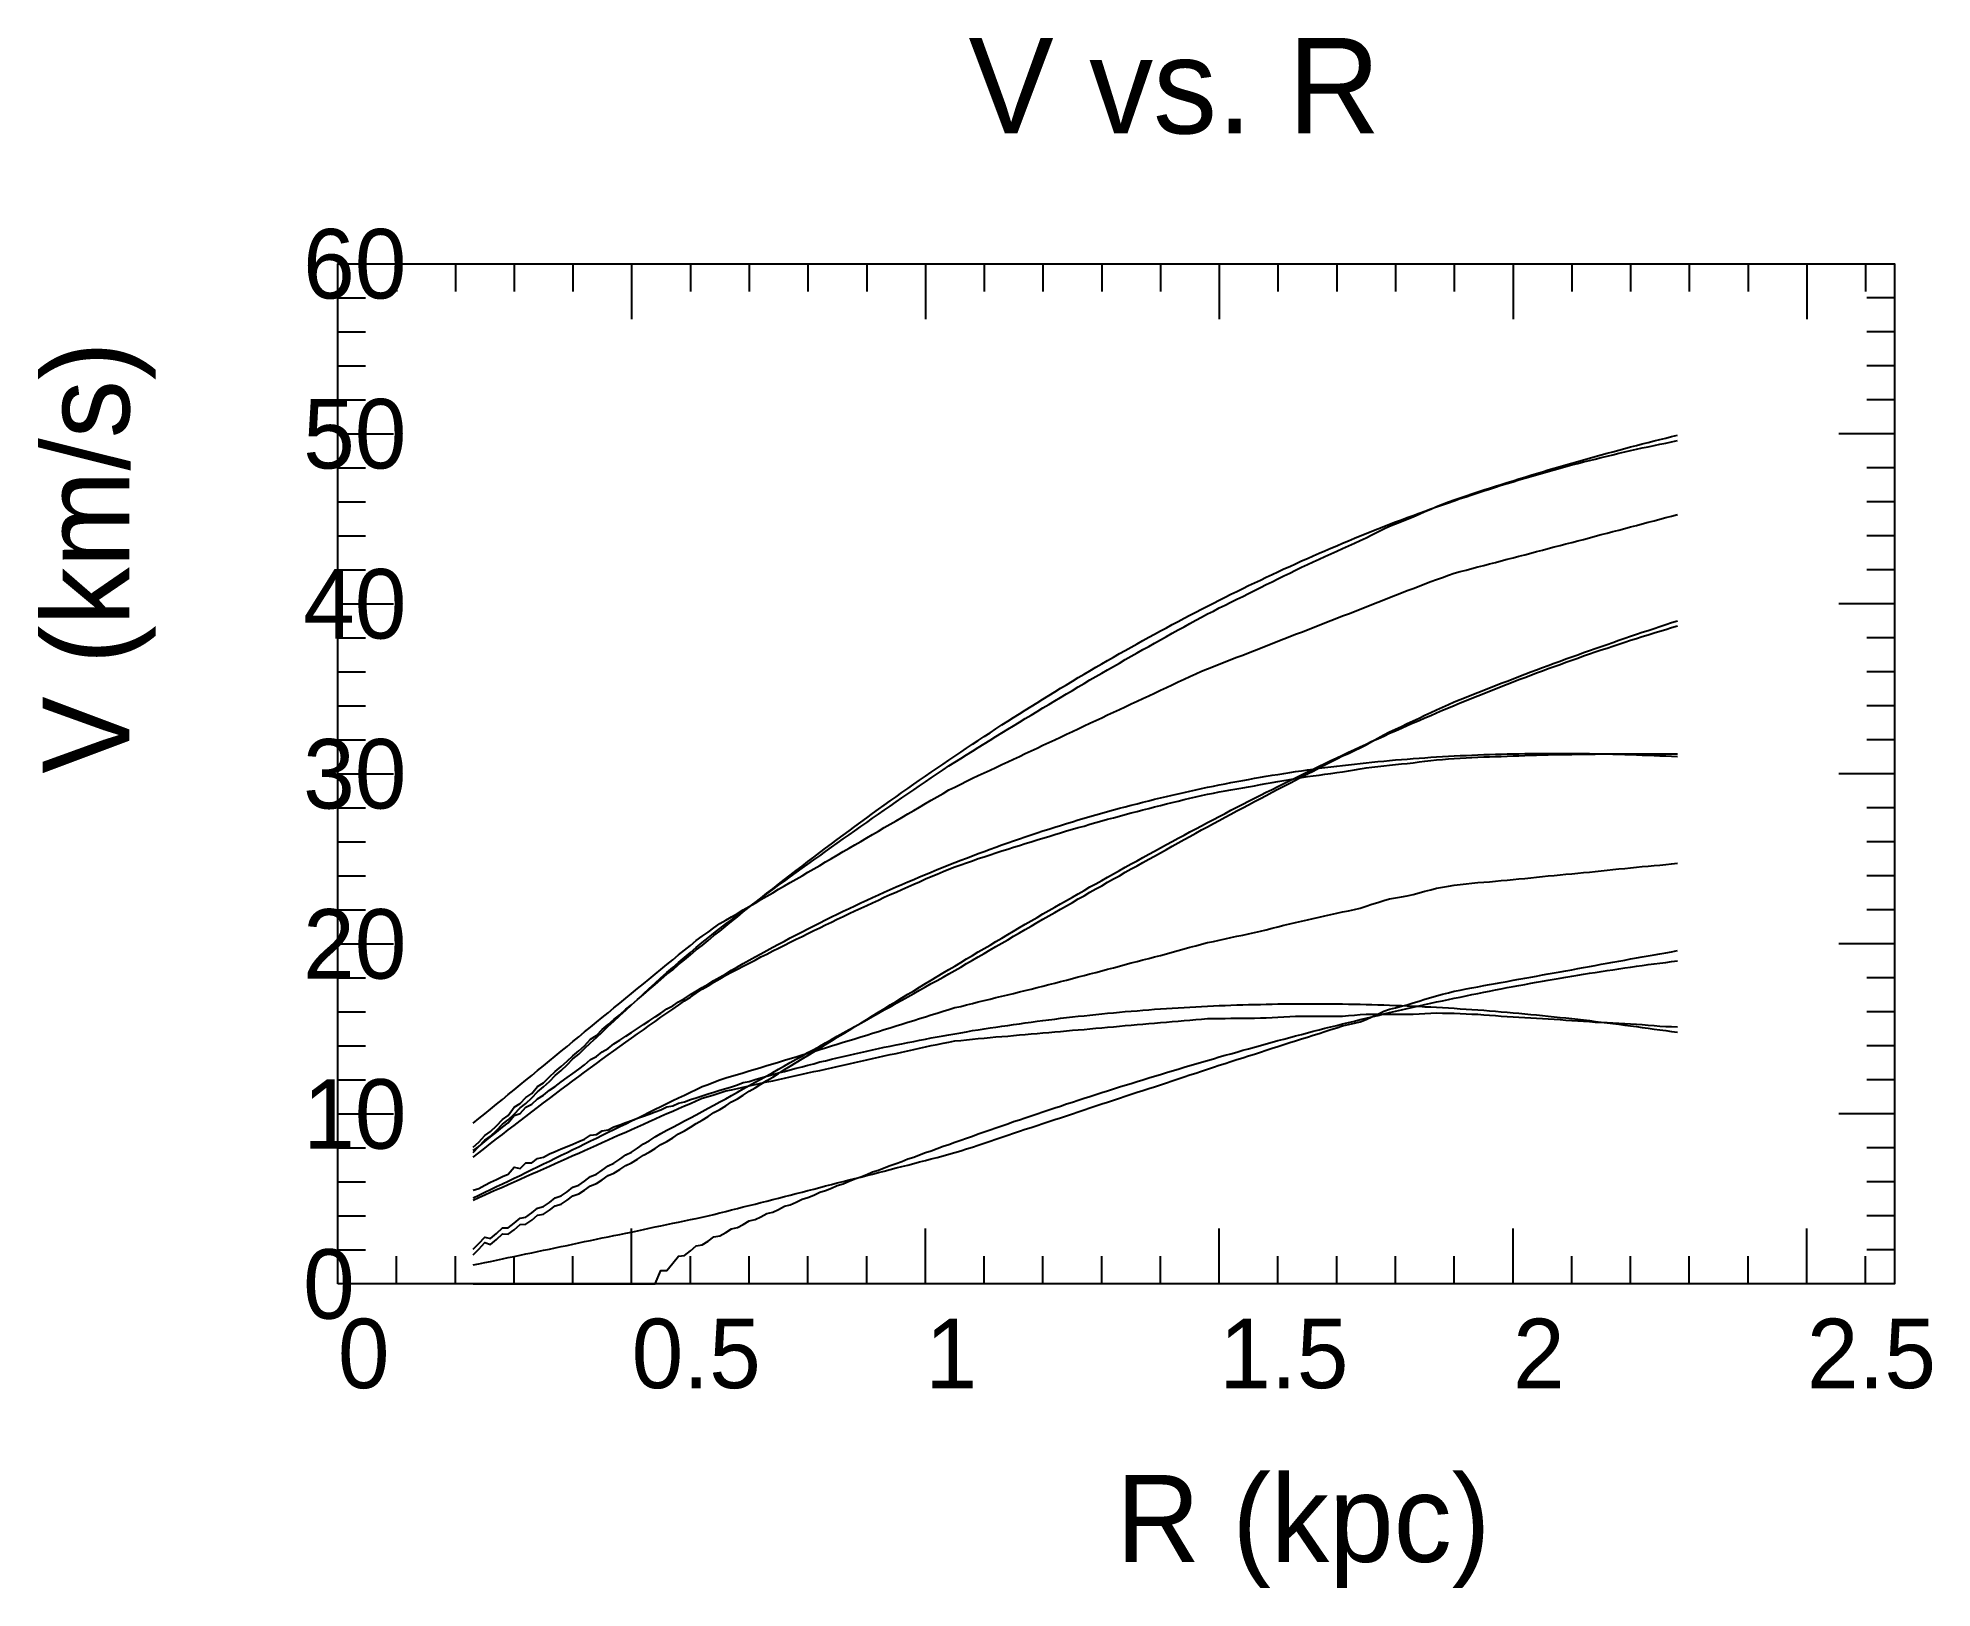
# Model space of a CAD drawing. Extents: x -35 to 184, y -35 to 143.
import ezdxf

# ---------------------------------------------------------------- set-up
doc = ezdxf.new("R2010")
doc.units = 0

msp = doc.modelspace()

# ---------------------------------------------------------------- texts
at = {"color": 0}
for s, height, p in [('V vs. R', 11, (72.6, 132.45)), ('60', 8, (-4, 113.45)), ('50', 8, (-4, 93.88)), ('40', 8, (-4, 74.3)), ('30', 8, (-4, 54.73)), ('20', 8, (-4, 35.15)), ('10', 8, (-4, 15.57)), ('0', 8, (-4, -4)), ('0', 8, (0, -12)), ('0.5', 8, (33.82, -12)), ('1', 8, (67.64, -12)), ('1.5', 8, (101.47, -12)), ('2', 8, (135.29, -12)), ('2.5', 8, (169.11, -12)), ('R (kpc)', 10, (89.6, -32))]:
    msp.add_text(s, height=height, dxfattribs=at).set_placement(p)
msp.add_text('V (km/s)', height=10, rotation=90, dxfattribs=at).set_placement((-24, 58.73))

# ---------------------------------------------------------------- linework, layer by layer
at = {"color": 0}
for p, q in [((6.76, 117.45), (6.76, 114.25)), ((13.53, 117.45), (13.53, 114.25)), ((20.29, 117.45), (20.29, 114.25)), ((27.06, 117.45), (27.06, 114.25)), ((33.82, 117.45), (33.82, 111.05)), ((40.59, 117.45), (40.59, 114.25)), ((47.35, 117.45), (47.35, 114.25)), ((54.12, 117.45), (54.12, 114.25)), ((60.88, 117.45), (60.88, 114.25)), ((67.64, 117.45), (67.64, 111.05)), ((74.41, 117.45), (74.41, 114.25)), ((81.17, 117.45), (81.17, 114.25)), ((87.94, 117.45), (87.94, 114.25)), ((94.7, 117.45), (94.7, 114.25)), ((101.47, 117.45), (101.47, 111.05)), ((108.23, 117.45), (108.23, 114.25)), ((115, 117.45), (115, 114.25)), ((121.76, 117.45), (121.76, 114.25)), ((128.52, 117.45), (128.52, 114.25)), ((135.29, 117.45), (135.29, 111.05)), ((142.05, 117.45), (142.05, 114.25)), ((148.82, 117.45), (148.82, 114.25)), ((155.58, 117.45), (155.58, 114.25)), ((162.35, 117.45), (162.35, 114.25)), ((169.11, 117.45), (169.11, 111.05)), ((175.88, 117.45), (175.88, 114.25)), ((0, 113.53), (3.2, 113.53)), ((179.2, 113.53), (176, 113.53)), ((0, 109.62), (3.2, 109.62)), ((179.2, 109.62), (176, 109.62)), ((0, 105.7), (3.2, 105.7)), ((179.2, 105.7), (176, 105.7)), ((0, 101.79), (3.2, 101.79)), ((179.2, 101.79), (176, 101.79)), ((0, 97.88), (6.4, 97.88)), ((179.2, 97.88), (172.8, 97.88)), ((0, 93.96), (3.2, 93.96)), ((179.2, 93.96), (176, 93.96)), ((0, 90.05), (3.2, 90.05)), ((179.2, 90.05), (176, 90.05)), ((0, 86.13), (3.2, 86.13)), ((179.2, 86.13), (176, 86.13)), ((0, 82.22), (3.2, 82.22)), ((179.2, 82.22), (176, 82.22)), ((0, 78.3), (6.4, 78.3)), ((179.2, 78.3), (172.8, 78.3)), ((0, 74.39), (3.2, 74.39)), ((179.2, 74.39), (176, 74.39)), ((0, 70.47), (3.2, 70.47)), ((179.2, 70.47), (176, 70.47)), ((0, 66.56), (3.2, 66.56)), ((179.2, 66.56), (176, 66.56)), ((0, 62.64), (3.2, 62.64)), ((179.2, 62.64), (176, 62.64)), ((0, 58.73), (6.4, 58.73)), ((179.2, 58.73), (172.8, 58.73)), ((0, 54.81), (3.2, 54.81)), ((179.2, 54.81), (176, 54.81)), ((0, 50.9), (3.2, 50.9)), ((179.2, 50.9), (176, 50.9)), ((0, 46.98), (3.2, 46.98)), ((179.2, 46.98), (176, 46.98)), ((0, 43.06), (3.2, 43.06)), ((179.2, 43.06), (176, 43.06)), ((0, 39.15), (6.4, 39.15)), ((179.2, 39.15), (172.8, 39.15)), ((0, 35.23), (3.2, 35.23)), ((179.2, 35.23), (176, 35.23)), ((0, 31.32), (3.2, 31.32)), ((179.2, 31.32), (176, 31.32)), ((0, 27.41), (3.2, 27.41)), ((179.2, 27.41), (176, 27.41)), ((0, 23.49), (3.2, 23.49)), ((179.2, 23.49), (176, 23.49)), ((0, 19.57), (6.4, 19.57)), ((179.2, 19.57), (172.8, 19.57)), ((0, 15.66), (3.2, 15.66)), ((179.2, 15.66), (176, 15.66)), ((0, 11.74), (3.2, 11.74)), ((179.2, 11.74), (176, 11.74)), ((0, 7.83), (3.2, 7.83)), ((179.2, 7.83), (176, 7.83)), ((33.82, 0), (33.82, 6.4)), ((67.64, 0), (67.64, 6.4)), ((101.47, 0), (101.47, 6.4)), ((135.29, 0), (135.29, 6.4)), ((169.11, 0), (169.11, 6.4)), ((0, 3.92), (3.2, 3.92)), ((6.76, 0), (6.76, 3.2)), ((13.53, 0), (13.53, 3.2)), ((20.29, 0), (20.29, 3.2)), ((27.06, 0), (27.06, 3.2)), ((40.59, 0), (40.59, 3.2)), ((47.35, 0), (47.35, 3.2)), ((54.12, 0), (54.12, 3.2)), ((60.88, 0), (60.88, 3.2)), ((74.41, 0), (74.41, 3.2)), ((81.17, 0), (81.17, 3.2)), ((87.94, 0), (87.94, 3.2)), ((94.7, 0), (94.7, 3.2)), ((108.23, 0), (108.23, 3.2)), ((115, 0), (115, 3.2)), ((121.76, 0), (121.76, 3.2)), ((128.52, 0), (128.52, 3.2)), ((142.05, 0), (142.05, 3.2)), ((148.82, 0), (148.82, 3.2)), ((155.58, 0), (155.58, 3.2)), ((162.35, 0), (162.35, 3.2)), ((175.88, 0), (175.88, 3.2)), ((179.2, 3.92), (176, 3.92))]:
    msp.add_line(p, q, dxfattribs=at)
msp.add_lwpolyline([(0, 0), (0, 117.45), (179.2, 117.45), (179.2, 0)], close=True, dxfattribs=at)
at = {"color": 4}
for points in [[(15.56, 15.12), (16.23, 15.81), (16.91, 16.54), (17.59, 17), (18.26, 17.68), (18.94, 18.39), (19.62, 18.89), (20.29, 19.55), (20.97, 20.26), (21.65, 20.77), (22.32, 21.44), (23, 22.13), (23.68, 22.68), (24.35, 23.32), (25.03, 24.01), (25.7, 24.57), (26.38, 25.22), (27.06, 25.9), (27.73, 26.46), (28.41, 27.11), (29.09, 27.77), (29.76, 28.36), (30.44, 28.99), (31.12, 29.67), (31.79, 30.24), (32.47, 30.89), (33.15, 31.53), (33.82, 32.12), (34.5, 32.76), (35.18, 33.41), (35.85, 34), (36.53, 34.64), (37.2, 35.25), (37.88, 35.84), (38.56, 36.43), (39.23, 37), (39.91, 37.6), (40.59, 38.16), (41.26, 38.75), (41.94, 39.32), (42.62, 39.85), (43.29, 40.38), (43.97, 40.92), (44.65, 41.45), (45.32, 41.93), (46, 42.44), (46.67, 42.92), (47.35, 43.43), (48.03, 43.92), (48.7, 44.42), (49.38, 44.91), (50.06, 45.41), (50.73, 45.89), (51.41, 46.38), (52.09, 46.88), (52.76, 47.36), (53.44, 47.85), (54.12, 48.34), (54.79, 48.82), (55.47, 49.3), (56.14, 49.8), (56.82, 50.27), (57.5, 50.76), (58.17, 51.23), (58.85, 51.71), (59.53, 52.18), (60.2, 52.66), (60.88, 53.13), (61.56, 53.61), (62.23, 54.09), (62.91, 54.55), (63.59, 55.02), (64.26, 55.49), (64.94, 55.96), (65.62, 56.41), (66.29, 56.89), (66.97, 57.34), (67.64, 57.81), (68.32, 58.27), (69, 58.72), (69.67, 59.17), (70.35, 59.63), (71.03, 60.08), (71.7, 60.49), (72.38, 60.92), (73.06, 61.34), (73.73, 61.76), (74.41, 62.18), (75.09, 62.61), (75.76, 63.02), (76.44, 63.45), (77.11, 63.85), (77.79, 64.26), (78.47, 64.68), (79.14, 65.08), (79.82, 65.49), (80.5, 65.91), (81.17, 66.31), (81.85, 66.71), (82.53, 67.13), (83.2, 67.53), (83.88, 67.93), (84.56, 68.33), (85.23, 68.73), (85.91, 69.12), (86.58, 69.53), (87.26, 69.92), (87.94, 70.31), (88.61, 70.71), (89.29, 71.09), (89.97, 71.48), (90.64, 71.88), (91.32, 72.26), (92, 72.64), (92.67, 73.03), (93.35, 73.4), (94.03, 73.78), (94.7, 74.16), (95.38, 74.54), (96.05, 74.91), (96.73, 75.29), (97.41, 75.66), (98.08, 76.03), (98.76, 76.41), (99.44, 76.77), (100.11, 77.13), (100.79, 77.47), (101.47, 77.82), (102.14, 78.15), (102.82, 78.5), (103.5, 78.83), (104.17, 79.16), (104.85, 79.49), (105.53, 79.83), (106.2, 80.16), (106.88, 80.51), (107.55, 80.84), (108.23, 81.17), (108.91, 81.52), (109.58, 81.84), (110.26, 82.17), (110.94, 82.5), (111.61, 82.81), (112.29, 83.12), (112.97, 83.44), (113.64, 83.75), (114.32, 84.06), (115, 84.37), (115.67, 84.68), (116.35, 84.98), (117.02, 85.28), (117.7, 85.59), (118.38, 85.91), (119.05, 86.25), (119.73, 86.58), (120.41, 86.92), (121.08, 87.22), (121.76, 87.49), (122.44, 87.77), (123.11, 88.05), (123.79, 88.33), (124.47, 88.63), (125.14, 88.93), (125.82, 89.21), (126.49, 89.5), (127.17, 89.76), (127.85, 90.02), (128.52, 90.27), (129.2, 90.51), (129.88, 90.74), (130.55, 90.96), (131.23, 91.19), (131.91, 91.41), (132.58, 91.62), (133.26, 91.84), (133.94, 92.04), (134.61, 92.25), (135.29, 92.47), (135.97, 92.68), (136.64, 92.88), (137.32, 93.09), (137.99, 93.3), (138.67, 93.5), (139.35, 93.71), (140.02, 93.91), (140.7, 94.1), (141.38, 94.3), (142.05, 94.49), (142.73, 94.68), (143.41, 94.88), (144.08, 95.06), (144.76, 95.25), (145.44, 95.44), (146.11, 95.63), (146.79, 95.81), (147.46, 96), (148.14, 96.18), (148.82, 96.36), (149.49, 96.54), (150.17, 96.71), (150.85, 96.88), (151.52, 97.06), (152.2, 97.22), (152.88, 97.38), (153.55, 97.56), (154.23, 97.73)], [(15.56, 4.01), (16.23, 4.64), (16.91, 5.38), (17.59, 5.25), (18.26, 5.8), (18.94, 6.46), (19.62, 6.47), (20.29, 6.98), (20.97, 7.58), (21.65, 7.69), (22.32, 8.18), (23, 8.74), (23.68, 8.91), (24.35, 9.39), (25.03, 9.92), (25.7, 10.15), (26.38, 10.61), (27.06, 11.13), (27.73, 11.39), (28.41, 11.85), (29.09, 12.36), (29.76, 12.65), (30.44, 13.1), (31.12, 13.6), (31.79, 13.91), (32.47, 14.36), (33.15, 14.85), (33.82, 15.18), (34.5, 15.63), (35.18, 16.12), (35.85, 16.47), (36.53, 16.92), (37.2, 17.32), (37.88, 17.69), (38.56, 18.04), (39.23, 18.4), (39.91, 18.77), (40.59, 19.13), (41.26, 19.48), (41.94, 19.86), (42.62, 20.22), (43.29, 20.58), (43.97, 20.96), (44.65, 21.33), (45.32, 21.71), (46, 22.09), (46.67, 22.47), (47.35, 22.84), (48.03, 23.22), (48.7, 23.59), (49.38, 23.96), (50.06, 24.35), (50.73, 24.73), (51.41, 25.1), (52.09, 25.49), (52.76, 25.87), (53.44, 26.24), (54.12, 26.63), (54.79, 27), (55.47, 27.38), (56.14, 27.77), (56.82, 28.14), (57.5, 28.52), (58.17, 28.91), (58.85, 29.28), (59.53, 29.65), (60.2, 30.04), (60.88, 30.41), (61.56, 30.79), (62.23, 31.18), (62.91, 31.55), (63.59, 31.92), (64.26, 32.31), (64.94, 32.68), (65.62, 33.05), (66.29, 33.44), (66.97, 33.81), (67.64, 34.19), (68.32, 34.58), (69, 34.95), (69.67, 35.32), (70.35, 35.71), (71.03, 36.09), (71.7, 36.48), (72.38, 36.88), (73.06, 37.26), (73.73, 37.65), (74.41, 38.06), (75.09, 38.45), (75.76, 38.84), (76.44, 39.24), (77.11, 39.63), (77.79, 40.02), (78.47, 40.43), (79.14, 40.81), (79.82, 41.2), (80.5, 41.6), (81.17, 41.98), (81.85, 42.37), (82.53, 42.77), (83.2, 43.15), (83.88, 43.54), (84.56, 43.93), (85.23, 44.32), (85.91, 44.7), (86.58, 45.1), (87.26, 45.47), (87.94, 45.85), (88.61, 46.25), (89.29, 46.62), (89.97, 47), (90.64, 47.39), (91.32, 47.77), (92, 48.14), (92.67, 48.53), (93.35, 48.9), (94.03, 49.26), (94.7, 49.65), (95.38, 50.02), (96.05, 50.39), (96.73, 50.78), (97.41, 51.15), (98.08, 51.51), (98.76, 51.89), (99.44, 52.26), (100.11, 52.62), (100.79, 53), (101.47, 53.36), (102.14, 53.72), (102.82, 54.09), (103.5, 54.45), (104.17, 54.8), (104.85, 55.17), (105.53, 55.53), (106.2, 55.88), (106.88, 56.25), (107.55, 56.6), (108.23, 56.95), (108.91, 57.32), (109.58, 57.66), (110.26, 58.01), (110.94, 58.37), (111.61, 58.71), (112.29, 59.05), (112.97, 59.41), (113.64, 59.75), (114.32, 60.09), (115, 60.44), (115.67, 60.78), (116.35, 61.08), (117.02, 61.4), (117.7, 61.71), (118.38, 62.06), (119.05, 62.46), (119.73, 62.84), (120.41, 63.22), (121.08, 63.57), (121.76, 63.88), (122.44, 64.19), (123.11, 64.51), (123.79, 64.82), (124.47, 65.14), (125.14, 65.47), (125.82, 65.79), (126.49, 66.1), (127.17, 66.41), (127.85, 66.71), (128.52, 67.01), (129.2, 67.29), (129.88, 67.56), (130.55, 67.82), (131.23, 68.1), (131.91, 68.36), (132.58, 68.62), (133.26, 68.9), (133.94, 69.15), (134.61, 69.41), (135.29, 69.68), (135.97, 69.93), (136.64, 70.19), (137.32, 70.45), (137.99, 70.7), (138.67, 70.95), (139.35, 71.21), (140.02, 71.45), (140.7, 71.7), (141.38, 71.95), (142.05, 72.19), (142.73, 72.43), (143.41, 72.68), (144.08, 72.92), (144.76, 73.15), (145.44, 73.4), (146.11, 73.63), (146.79, 73.86), (147.46, 74.1), (148.14, 74.33), (148.82, 74.56), (149.49, 74.8), (150.17, 75.02), (150.85, 75.24), (151.52, 75.47), (152.2, 75.69), (152.88, 75.91), (153.55, 76.13), (154.23, 76.34)], [(15.56, 14.58), (16.23, 15.11), (16.91, 15.64), (17.59, 16.17), (18.26, 16.7), (18.94, 17.22), (19.62, 17.75), (20.29, 18.26), (20.97, 18.79), (21.65, 19.29), (22.32, 19.82), (23, 20.33), (23.68, 20.85), (24.35, 21.35), (25.03, 21.86), (25.7, 22.37), (26.38, 22.88), (27.06, 23.38), (27.73, 23.88), (28.41, 24.38), (29.09, 24.87), (29.76, 25.38), (30.44, 25.87), (31.12, 26.37), (31.79, 26.85), (32.47, 27.35), (33.15, 27.82), (33.82, 28.3), (34.5, 28.79), (35.18, 29.27), (35.85, 29.75), (36.53, 30.23), (37.2, 30.7), (37.88, 31.17), (38.56, 31.65), (39.23, 32.1), (39.91, 32.58), (40.59, 33.03), (41.26, 33.49), (41.94, 33.94), (42.62, 34.33), (43.29, 34.74), (43.97, 35.14), (44.65, 35.54), (45.32, 35.88), (46, 36.23), (46.67, 36.57), (47.35, 36.94), (48.03, 37.28), (48.7, 37.64), (49.38, 37.98), (50.06, 38.33), (50.73, 38.66), (51.41, 39.01), (52.09, 39.34), (52.76, 39.68), (53.44, 40.01), (54.12, 40.34), (54.79, 40.68), (55.47, 41), (56.14, 41.33), (56.82, 41.65), (57.5, 41.99), (58.17, 42.3), (58.85, 42.63), (59.53, 42.94), (60.2, 43.25), (60.88, 43.57), (61.56, 43.88), (62.23, 44.2), (62.91, 44.51), (63.59, 44.82), (64.26, 45.11), (64.94, 45.42), (65.62, 45.71), (66.29, 46.02), (66.97, 46.31), (67.64, 46.62), (68.32, 46.9), (69, 47.19), (69.67, 47.47), (70.35, 47.75), (71.03, 48.03), (71.7, 48.25), (72.38, 48.49), (73.06, 48.72), (73.73, 48.96), (74.41, 49.18), (75.09, 49.41), (75.76, 49.63), (76.44, 49.85), (77.11, 50.06), (77.79, 50.28), (78.47, 50.49), (79.14, 50.7), (79.82, 50.91), (80.5, 51.12), (81.17, 51.33), (81.85, 51.53), (82.53, 51.74), (83.2, 51.94), (83.88, 52.15), (84.56, 52.34), (85.23, 52.54), (85.91, 52.72), (86.58, 52.92), (87.26, 53.11), (87.94, 53.3), (88.61, 53.49), (89.29, 53.67), (89.97, 53.86), (90.64, 54.04), (91.32, 54.22), (92, 54.4), (92.67, 54.58), (93.35, 54.75), (94.03, 54.92), (94.7, 55.09), (95.38, 55.26), (96.05, 55.43), (96.73, 55.59), (97.41, 55.76), (98.08, 55.92), (98.76, 56.08), (99.44, 56.23), (100.11, 56.39), (100.79, 56.51), (101.47, 56.64), (102.14, 56.76), (102.82, 56.89), (103.5, 57), (104.17, 57.12), (104.85, 57.23), (105.53, 57.35), (106.2, 57.48), (106.88, 57.6), (107.55, 57.72), (108.23, 57.84), (108.91, 57.96), (109.58, 58.08), (110.26, 58.2), (110.94, 58.3), (111.61, 58.4), (112.29, 58.49), (112.97, 58.59), (113.64, 58.68), (114.32, 58.78), (115, 58.87), (115.67, 58.96), (116.35, 59.08), (117.02, 59.19), (117.7, 59.3), (118.38, 59.41), (119.05, 59.49), (119.73, 59.56), (120.41, 59.64), (121.08, 59.71), (121.76, 59.79), (122.44, 59.86), (123.11, 59.93), (123.79, 60), (124.47, 60.09), (125.14, 60.18), (125.82, 60.26), (126.49, 60.34), (127.17, 60.38), (127.85, 60.44), (128.52, 60.49), (129.2, 60.54), (129.88, 60.57), (130.55, 60.61), (131.23, 60.65), (131.91, 60.68), (132.58, 60.7), (133.26, 60.72), (133.94, 60.74), (134.61, 60.77), (135.29, 60.79), (135.97, 60.81), (136.64, 60.84), (137.32, 60.86), (137.99, 60.88), (138.67, 60.9), (139.35, 60.93), (140.02, 60.94), (140.7, 60.95), (141.38, 60.96), (142.05, 60.97), (142.73, 60.98), (143.41, 60.98), (144.08, 60.99), (144.76, 61), (145.44, 61.01), (146.11, 61.02), (146.79, 61.03), (147.46, 61.03), (148.14, 61.04), (148.82, 61.04), (149.49, 61.04), (150.17, 61.04), (150.85, 61.03), (151.52, 61.02), (152.2, 61.01), (152.88, 61.01), (153.55, 61.02), (154.23, 61.02)]]:
    msp.add_lwpolyline(points, dxfattribs=at)
at = {"color": 3}
for points in [[(15.56, 15.73), (16.23, 16.32), (16.91, 17.09), (17.59, 17.54), (18.26, 18.2), (18.94, 18.94), (19.62, 19.4), (20.29, 20.36), (20.97, 20.76), (21.65, 21.47), (22.32, 21.94), (23, 22.73), (23.68, 23.17), (24.35, 23.85), (25.03, 24.47), (25.7, 25.02), (26.38, 25.63), (27.06, 26.28), (27.73, 26.82), (28.41, 27.43), (29.09, 28.18), (29.76, 28.61), (30.44, 29.29), (31.12, 29.85), (31.79, 30.43), (32.47, 31), (33.15, 31.62), (33.82, 32.15), (34.5, 32.74), (35.18, 33.34), (35.85, 33.88), (36.53, 34.47), (37.2, 35.06), (37.88, 35.65), (38.56, 36.17), (39.23, 36.79), (39.91, 37.3), (40.59, 37.88), (41.26, 38.45), (41.94, 38.98), (42.62, 39.53), (43.29, 40.1), (43.97, 40.63), (44.65, 41.18), (45.32, 41.74), (46, 42.27), (46.67, 42.84), (47.35, 43.37), (48.03, 43.9), (48.7, 44.43), (49.38, 44.98), (50.06, 45.49), (50.73, 46.02), (51.41, 46.55), (52.09, 47.06), (52.76, 47.58), (53.44, 48.11), (54.12, 48.62), (54.79, 49.13), (55.47, 49.67), (56.14, 50.16), (56.82, 50.67), (57.5, 51.18), (58.17, 51.67), (58.85, 52.18), (59.53, 52.68), (60.2, 53.16), (60.88, 53.66), (61.56, 54.15), (62.23, 54.64), (62.91, 55.12), (63.59, 55.61), (64.26, 56.09), (64.94, 56.57), (65.62, 57.05), (66.29, 57.52), (66.97, 57.99), (67.64, 58.47), (68.32, 58.93), (69, 59.39), (69.67, 59.85), (70.35, 60.31), (71.03, 60.77), (71.7, 61.23), (72.38, 61.68), (73.06, 62.13), (73.73, 62.58), (74.41, 63.02), (75.09, 63.46), (75.76, 63.9), (76.44, 64.35), (77.11, 64.77), (77.79, 65.21), (78.47, 65.64), (79.14, 66.06), (79.82, 66.49), (80.5, 66.91), (81.17, 67.33), (81.85, 67.75), (82.53, 68.17), (83.2, 68.57), (83.88, 68.99), (84.56, 69.39), (85.23, 69.8), (85.91, 70.2), (86.58, 70.6), (87.26, 70.99), (87.94, 71.39), (88.61, 71.78), (89.29, 72.17), (89.97, 72.56), (90.64, 72.94), (91.32, 73.32), (92, 73.7), (92.67, 74.08), (93.35, 74.45), (94.03, 74.82), (94.7, 75.19), (95.38, 75.55), (96.05, 75.91), (96.73, 76.28), (97.41, 76.63), (98.08, 76.99), (98.76, 77.34), (99.44, 77.69), (100.11, 78.04), (100.79, 78.38), (101.47, 78.72), (102.14, 79.06), (102.82, 79.4), (103.5, 79.73), (104.17, 80.06), (104.85, 80.39), (105.53, 80.72), (106.2, 81.04), (106.88, 81.36), (107.55, 81.68), (108.23, 81.99), (108.91, 82.31), (109.58, 82.61), (110.26, 82.92), (110.94, 83.23), (111.61, 83.53), (112.29, 83.82), (112.97, 84.12), (113.64, 84.41), (114.32, 84.7), (115, 84.99), (115.67, 85.27), (116.35, 85.56), (117.02, 85.84), (117.7, 86.11), (118.38, 86.38), (119.05, 86.66), (119.73, 86.93), (120.41, 87.19), (121.08, 87.46), (121.76, 87.72), (122.44, 87.97), (123.11, 88.23), (123.79, 88.48), (124.47, 88.73), (125.14, 88.98), (125.82, 89.22), (126.49, 89.46), (127.17, 89.71), (127.85, 89.94), (128.52, 90.17), (129.2, 90.41), (129.88, 90.63), (130.55, 90.85), (131.23, 91.08), (131.91, 91.3), (132.58, 91.51), (133.26, 91.73), (133.94, 91.94), (134.61, 92.15), (135.29, 92.36), (135.97, 92.56), (136.64, 92.76), (137.32, 92.96), (137.99, 93.16), (138.67, 93.35), (139.35, 93.54), (140.02, 93.73), (140.7, 93.91), (141.38, 94.1), (142.05, 94.28), (142.73, 94.45), (143.41, 94.63), (144.08, 94.8), (144.76, 94.97), (145.44, 95.14), (146.11, 95.3), (146.79, 95.46), (147.46, 95.63), (148.14, 95.78), (148.82, 95.94), (149.49, 96.09), (150.17, 96.24), (150.85, 96.38), (151.52, 96.53), (152.2, 96.67), (152.88, 96.81), (153.55, 96.95), (154.23, 97.09)], [(15.56, 3.35), (16.23, 4.01), (16.91, 4.79), (17.59, 4.56), (18.26, 5.11), (18.94, 5.78), (19.62, 5.72), (20.29, 6.22), (20.97, 6.83), (21.65, 6.87), (22.32, 7.35), (23, 7.91), (23.68, 8.03), (24.35, 8.49), (25.03, 9.01), (25.7, 9.19), (26.38, 9.64), (27.06, 10.15), (27.73, 10.37), (28.41, 10.81), (29.09, 11.3), (29.76, 11.55), (30.44, 11.99), (31.12, 12.47), (31.79, 12.75), (32.47, 13.18), (33.15, 13.65), (33.82, 13.95), (34.5, 14.38), (35.18, 14.84), (35.85, 15.17), (36.53, 15.59), (37.2, 16.05), (37.88, 16.39), (38.56, 16.81), (39.23, 17.27), (39.91, 17.62), (40.59, 18.04), (41.26, 18.49), (41.94, 18.85), (42.62, 19.27), (43.29, 19.72), (43.97, 20.09), (44.65, 20.51), (45.32, 20.95), (46, 21.33), (46.67, 21.75), (47.35, 22.19), (48.03, 22.57), (48.7, 22.99), (49.38, 23.43), (50.06, 23.82), (50.73, 24.24), (51.41, 24.67), (52.09, 25.06), (52.76, 25.48), (53.44, 25.92), (54.12, 26.31), (54.79, 26.73), (55.47, 27.16), (56.14, 27.56), (56.82, 27.97), (57.5, 28.4), (58.17, 28.8), (58.85, 29.22), (59.53, 29.64), (60.2, 30.04), (60.88, 30.46), (61.56, 30.88), (62.23, 31.28), (62.91, 31.69), (63.59, 32.12), (64.26, 32.52), (64.94, 32.93), (65.62, 33.35), (66.29, 33.75), (66.97, 34.16), (67.64, 34.58), (68.32, 34.98), (69, 35.38), (69.67, 35.8), (70.35, 36.2), (71.03, 36.6), (71.7, 37.01), (72.38, 37.41), (73.06, 37.81), (73.73, 38.22), (74.41, 38.62), (75.09, 39.02), (75.76, 39.42), (76.44, 39.82), (77.11, 40.22), (77.79, 40.62), (78.47, 41.02), (79.14, 41.41), (79.82, 41.81), (80.5, 42.2), (81.17, 42.59), (81.85, 42.98), (82.53, 43.38), (83.2, 43.76), (83.88, 44.15), (84.56, 44.54), (85.23, 44.92), (85.91, 45.31), (86.58, 45.7), (87.26, 46.08), (87.94, 46.46), (88.61, 46.84), (89.29, 47.22), (89.97, 47.6), (90.64, 47.98), (91.32, 48.35), (92, 48.72), (92.67, 49.1), (93.35, 49.47), (94.03, 49.84), (94.7, 50.21), (95.38, 50.58), (96.05, 50.94), (96.73, 51.31), (97.41, 51.67), (98.08, 52.03), (98.76, 52.4), (99.44, 52.75), (100.11, 53.11), (100.79, 53.47), (101.47, 53.82), (102.14, 54.17), (102.82, 54.53), (103.5, 54.87), (104.17, 55.22), (104.85, 55.57), (105.53, 55.91), (106.2, 56.26), (106.88, 56.61), (107.55, 56.94), (108.23, 57.28), (108.91, 57.62), (109.58, 57.95), (110.26, 58.28), (110.94, 58.62), (111.61, 58.95), (112.29, 59.27), (112.97, 59.61), (113.64, 59.93), (114.32, 60.25), (115, 60.58), (115.67, 60.89), (116.35, 61.21), (117.02, 61.53), (117.7, 61.84), (118.38, 62.15), (119.05, 62.47), (119.73, 62.77), (120.41, 63.07), (121.08, 63.39), (121.76, 63.68), (122.44, 63.98), (123.11, 64.29), (123.79, 64.58), (124.47, 64.87), (125.14, 65.17), (125.82, 65.46), (126.49, 65.75), (127.17, 66.04), (127.85, 66.32), (128.52, 66.6), (129.2, 66.89), (129.88, 67.16), (130.55, 67.44), (131.23, 67.72), (131.91, 67.99), (132.58, 68.25), (133.26, 68.53), (133.94, 68.79), (134.61, 69.05), (135.29, 69.32), (135.97, 69.58), (136.64, 69.83), (137.32, 70.1), (137.99, 70.35), (138.67, 70.59), (139.35, 70.85), (140.02, 71.09), (140.7, 71.33), (141.38, 71.58), (142.05, 71.82), (142.73, 72.06), (143.41, 72.3), (144.08, 72.53), (144.76, 72.76), (145.44, 72.99), (146.11, 73.21), (146.79, 73.44), (147.46, 73.67), (148.14, 73.88), (148.82, 74.1), (149.49, 74.32), (150.17, 74.53), (150.85, 74.74), (151.52, 74.95), (152.2, 75.15), (152.88, 75.35), (153.55, 75.56), (154.23, 75.76)], [(15.56, 15.37), (16.23, 15.82), (16.91, 16.41), (17.59, 16.94), (18.26, 17.47), (18.94, 18.04), (19.62, 18.54), (20.29, 19.38), (20.97, 19.61), (21.65, 20.34), (22.32, 20.68), (23, 21.31), (23.68, 21.73), (24.35, 22.29), (25.03, 22.75), (25.7, 23.26), (26.38, 23.75), (27.06, 24.24), (27.73, 24.74), (28.41, 25.21), (29.09, 25.82), (29.76, 26.17), (30.44, 26.72), (31.12, 27.12), (31.79, 27.63), (32.47, 28.06), (33.15, 28.52), (33.82, 28.96), (34.5, 29.42), (35.18, 29.86), (35.85, 30.3), (36.53, 30.74), (37.2, 31.17), (37.88, 31.66), (38.56, 32.03), (39.23, 32.49), (39.91, 32.88), (40.59, 33.31), (41.26, 33.71), (41.94, 34.12), (42.62, 34.52), (43.29, 34.92), (43.97, 35.32), (44.65, 35.71), (45.32, 36.11), (46, 36.49), (46.67, 36.91), (47.35, 37.26), (48.03, 37.66), (48.7, 38.02), (49.38, 38.39), (50.06, 38.76), (50.73, 39.12), (51.41, 39.47), (52.09, 39.83), (52.76, 40.19), (53.44, 40.54), (54.12, 40.88), (54.79, 41.23), (55.47, 41.58), (56.14, 41.91), (56.82, 42.25), (57.5, 42.58), (58.17, 42.9), (58.85, 43.23), (59.53, 43.54), (60.2, 43.86), (60.88, 44.17), (61.56, 44.48), (62.23, 44.79), (62.91, 45.1), (63.59, 45.4), (64.26, 45.7), (64.94, 46), (65.62, 46.29), (66.29, 46.58), (66.97, 46.86), (67.64, 47.15), (68.32, 47.42), (69, 47.7), (69.67, 47.97), (70.35, 48.24), (71.03, 48.51), (71.7, 48.77), (72.38, 49.03), (73.06, 49.29), (73.73, 49.55), (74.41, 49.8), (75.09, 50.05), (75.76, 50.29), (76.44, 50.54), (77.11, 50.77), (77.79, 51.01), (78.47, 51.24), (79.14, 51.47), (79.82, 51.7), (80.5, 51.92), (81.17, 52.15), (81.85, 52.37), (82.53, 52.58), (83.2, 52.79), (83.88, 53.01), (84.56, 53.21), (85.23, 53.42), (85.91, 53.61), (86.58, 53.81), (87.26, 54.01), (87.94, 54.2), (88.61, 54.39), (89.29, 54.58), (89.97, 54.76), (90.64, 54.94), (91.32, 55.12), (92, 55.29), (92.67, 55.47), (93.35, 55.63), (94.03, 55.81), (94.7, 55.96), (95.38, 56.13), (96.05, 56.28), (96.73, 56.44), (97.41, 56.59), (98.08, 56.74), (98.76, 56.89), (99.44, 57.03), (100.11, 57.18), (100.79, 57.31), (101.47, 57.45), (102.14, 57.58), (102.82, 57.72), (103.5, 57.84), (104.17, 57.97), (104.85, 58.09), (105.53, 58.21), (106.2, 58.33), (106.88, 58.44), (107.55, 58.56), (108.23, 58.66), (108.91, 58.77), (109.58, 58.87), (110.26, 58.98), (110.94, 59.07), (111.61, 59.18), (112.29, 59.27), (112.97, 59.36), (113.64, 59.45), (114.32, 59.53), (115, 59.62), (115.67, 59.7), (116.35, 59.78), (117.02, 59.85), (117.7, 59.93), (118.38, 60), (119.05, 60.07), (119.73, 60.13), (120.41, 60.2), (121.08, 60.26), (121.76, 60.32), (122.44, 60.38), (123.11, 60.43), (123.79, 60.48), (124.47, 60.53), (125.14, 60.58), (125.82, 60.63), (126.49, 60.67), (127.17, 60.71), (127.85, 60.75), (128.52, 60.79), (129.2, 60.82), (129.88, 60.85), (130.55, 60.88), (131.23, 60.91), (131.91, 60.94), (132.58, 60.96), (133.26, 60.98), (133.94, 61), (134.61, 61.02), (135.29, 61.03), (135.97, 61.04), (136.64, 61.06), (137.32, 61.06), (137.99, 61.07), (138.67, 61.08), (139.35, 61.08), (140.02, 61.08), (140.7, 61.08), (141.38, 61.08), (142.05, 61.07), (142.73, 61.07), (143.41, 61.06), (144.08, 61.05), (144.76, 61.04), (145.44, 61.03), (146.11, 61.01), (146.79, 61), (147.46, 60.98), (148.14, 60.96), (148.82, 60.94), (149.49, 60.91), (150.17, 60.89), (150.85, 60.86), (151.52, 60.84), (152.2, 60.81), (152.88, 60.78), (153.55, 60.75), (154.23, 60.72)]]:
    msp.add_lwpolyline(points, dxfattribs=at)
at = {"color": 6}
for points in [[(15.56, 18.5), (16.23, 19.04), (16.91, 19.59), (17.59, 20.13), (18.26, 20.69), (18.94, 21.25), (19.62, 21.8), (20.29, 22.36), (20.97, 22.91), (21.65, 23.46), (22.32, 24.01), (23, 24.57), (23.68, 25.12), (24.35, 25.68), (25.03, 26.23), (25.7, 26.79), (26.38, 27.35), (27.06, 27.9), (27.73, 28.46), (28.41, 29.01), (29.09, 29.56), (29.76, 30.12), (30.44, 30.67), (31.12, 31.22), (31.79, 31.78), (32.47, 32.33), (33.15, 32.89), (33.82, 33.44), (34.5, 34), (35.18, 34.55), (35.85, 35.1), (36.53, 35.66), (37.2, 36.21), (37.88, 36.77), (38.56, 37.32), (39.23, 37.88), (39.91, 38.43), (40.59, 38.98), (41.26, 39.53), (41.94, 40.02), (42.62, 40.51), (43.29, 41), (43.97, 41.49), (44.65, 41.87), (45.32, 42.26), (46, 42.66), (46.67, 43.05), (47.35, 43.45), (48.03, 43.85), (48.7, 44.25), (49.38, 44.65), (50.06, 45.04), (50.73, 45.43), (51.41, 45.82), (52.09, 46.21), (52.76, 46.61), (53.44, 47), (54.12, 47.4), (54.79, 47.8), (55.47, 48.19), (56.14, 48.59), (56.82, 48.99), (57.5, 49.38), (58.17, 49.77), (58.85, 50.16), (59.53, 50.55), (60.2, 50.95), (60.88, 51.34), (61.56, 51.74), (62.23, 52.14), (62.91, 52.53), (63.59, 52.92), (64.26, 53.32), (64.94, 53.71), (65.62, 54.11), (66.29, 54.5), (66.97, 54.9), (67.64, 55.3), (68.32, 55.69), (69, 56.08), (69.67, 56.48), (70.35, 56.87), (71.03, 57.21), (71.7, 57.55), (72.38, 57.89), (73.06, 58.23), (73.73, 58.53), (74.41, 58.85), (75.09, 59.16), (75.76, 59.47), (76.44, 59.79), (77.11, 60.1), (77.79, 60.42), (78.47, 60.74), (79.14, 61.05), (79.82, 61.37), (80.5, 61.69), (81.17, 62.01), (81.85, 62.33), (82.53, 62.65), (83.2, 62.96), (83.88, 63.28), (84.56, 63.6), (85.23, 63.92), (85.91, 64.24), (86.58, 64.55), (87.26, 64.87), (87.94, 65.18), (88.61, 65.5), (89.29, 65.82), (89.97, 66.14), (90.64, 66.45), (91.32, 66.77), (92, 67.09), (92.67, 67.4), (93.35, 67.72), (94.03, 68.03), (94.7, 68.35), (95.38, 68.67), (96.05, 68.98), (96.73, 69.3), (97.41, 69.61), (98.08, 69.92), (98.76, 70.23), (99.44, 70.54), (100.11, 70.81), (100.79, 71.08), (101.47, 71.36), (102.14, 71.63), (102.82, 71.88), (103.5, 72.14), (104.17, 72.39), (104.85, 72.64), (105.53, 72.92), (106.2, 73.19), (106.88, 73.45), (107.55, 73.72), (108.23, 73.99), (108.91, 74.26), (109.58, 74.53), (110.26, 74.79), (110.94, 75.05), (111.61, 75.31), (112.29, 75.57), (112.97, 75.84), (113.64, 76.11), (114.32, 76.38), (115, 76.65), (115.67, 76.91), (116.35, 77.16), (117.02, 77.42), (117.7, 77.68), (118.38, 77.95), (119.05, 78.22), (119.73, 78.49), (120.41, 78.76), (121.08, 79.02), (121.76, 79.29), (122.44, 79.56), (123.11, 79.82), (123.79, 80.08), (124.47, 80.33), (125.14, 80.59), (125.82, 80.85), (126.49, 81.09), (127.17, 81.34), (127.85, 81.58), (128.52, 81.83), (129.2, 82), (129.88, 82.18), (130.55, 82.36), (131.23, 82.55), (131.91, 82.72), (132.58, 82.9), (133.26, 83.07), (133.94, 83.25), (134.61, 83.43), (135.29, 83.6), (135.97, 83.78), (136.64, 83.95), (137.32, 84.13), (137.99, 84.31), (138.67, 84.49), (139.35, 84.67), (140.02, 84.84), (140.7, 85.02), (141.38, 85.2), (142.05, 85.37), (142.73, 85.55), (143.41, 85.72), (144.08, 85.9), (144.76, 86.08), (145.44, 86.26), (146.11, 86.43), (146.79, 86.61), (147.46, 86.79), (148.14, 86.97), (148.82, 87.15), (149.49, 87.33), (150.17, 87.51), (150.85, 87.68), (151.52, 87.86), (152.2, 88.04), (152.88, 88.22), (153.55, 88.39), (154.23, 88.57)], [(15.56, 2.2), (16.23, 2.33), (16.91, 2.47), (17.59, 2.6), (18.26, 2.74), (18.94, 2.88), (19.62, 3.03), (20.29, 3.17), (20.97, 3.31), (21.65, 3.45), (22.32, 3.59), (23, 3.73), (23.68, 3.87), (24.35, 4.01), (25.03, 4.15), (25.7, 4.3), (26.38, 4.44), (27.06, 4.58), (27.73, 4.72), (28.41, 4.87), (29.09, 5.01), (29.76, 5.15), (30.44, 5.29), (31.12, 5.43), (31.79, 5.57), (32.47, 5.71), (33.15, 5.84), (33.82, 5.98), (34.5, 6.13), (35.18, 6.27), (35.85, 6.42), (36.53, 6.56), (37.2, 6.7), (37.88, 6.84), (38.56, 6.98), (39.23, 7.12), (39.91, 7.26), (40.59, 7.41), (41.26, 7.55), (41.94, 7.7), (42.62, 7.86), (43.29, 8.01), (43.97, 8.17), (44.65, 8.34), (45.32, 8.52), (46, 8.69), (46.67, 8.87), (47.35, 9.04), (48.03, 9.2), (48.7, 9.37), (49.38, 9.54), (50.06, 9.71), (50.73, 9.89), (51.41, 10.07), (52.09, 10.24), (52.76, 10.41), (53.44, 10.58), (54.12, 10.75), (54.79, 10.92), (55.47, 11.1), (56.14, 11.28), (56.82, 11.46), (57.5, 11.64), (58.17, 11.8), (58.85, 11.97), (59.53, 12.14), (60.2, 12.31), (60.88, 12.48), (61.56, 12.65), (62.23, 12.83), (62.91, 13), (63.59, 13.17), (64.26, 13.35), (64.94, 13.52), (65.62, 13.69), (66.29, 13.87), (66.97, 14.04), (67.64, 14.21), (68.32, 14.39), (69, 14.57), (69.67, 14.75), (70.35, 14.93), (71.03, 15.13), (71.7, 15.34), (72.38, 15.55), (73.06, 15.75), (73.73, 15.98), (74.41, 16.21), (75.09, 16.44), (75.76, 16.67), (76.44, 16.89), (77.11, 17.12), (77.79, 17.35), (78.47, 17.57), (79.14, 17.8), (79.82, 18.02), (80.5, 18.24), (81.17, 18.47), (81.85, 18.69), (82.53, 18.92), (83.2, 19.14), (83.88, 19.37), (84.56, 19.6), (85.23, 19.82), (85.91, 20.05), (86.58, 20.27), (87.26, 20.5), (87.94, 20.72), (88.61, 20.94), (89.29, 21.17), (89.97, 21.39), (90.64, 21.62), (91.32, 21.85), (92, 22.07), (92.67, 22.28), (93.35, 22.5), (94.03, 22.71), (94.7, 22.93), (95.38, 23.16), (96.05, 23.39), (96.73, 23.61), (97.41, 23.84), (98.08, 24.06), (98.76, 24.28), (99.44, 24.51), (100.11, 24.73), (100.79, 24.95), (101.47, 25.17), (102.14, 25.39), (102.82, 25.6), (103.5, 25.82), (104.17, 26.03), (104.85, 26.25), (105.53, 26.47), (106.2, 26.69), (106.88, 26.91), (107.55, 27.13), (108.23, 27.35), (108.91, 27.56), (109.58, 27.78), (110.26, 27.99), (110.94, 28.21), (111.61, 28.42), (112.29, 28.64), (112.97, 28.85), (113.64, 29.07), (114.32, 29.28), (115, 29.5), (115.67, 29.71), (116.35, 29.85), (117.02, 30.02), (117.7, 30.18), (118.38, 30.43), (119.05, 30.75), (119.73, 31.07), (120.41, 31.39), (121.08, 31.62), (121.76, 31.8), (122.44, 31.98), (123.11, 32.15), (123.79, 32.35), (124.47, 32.56), (125.14, 32.77), (125.82, 32.98), (126.49, 33.17), (127.17, 33.35), (127.85, 33.53), (128.52, 33.71), (129.2, 33.84), (129.88, 33.97), (130.55, 34.09), (131.23, 34.22), (131.91, 34.34), (132.58, 34.46), (133.26, 34.59), (133.94, 34.71), (134.61, 34.83), (135.29, 34.96), (135.97, 35.08), (136.64, 35.2), (137.32, 35.32), (137.99, 35.45), (138.67, 35.57), (139.35, 35.69), (140.02, 35.81), (140.7, 35.94), (141.38, 36.06), (142.05, 36.18), (142.73, 36.31), (143.41, 36.43), (144.08, 36.55), (144.76, 36.67), (145.44, 36.8), (146.11, 36.92), (146.79, 37.04), (147.46, 37.17), (148.14, 37.29), (148.82, 37.41), (149.49, 37.53), (150.17, 37.66), (150.85, 37.78), (151.52, 37.9), (152.2, 38.02), (152.88, 38.13), (153.55, 38.25), (154.23, 38.37)]]:
    msp.add_lwpolyline(points, dxfattribs=at)
at = {"color": 1}
msp.add_lwpolyline([(15.56, 9.9), (16.23, 10.23), (16.91, 10.55), (17.59, 10.88), (18.26, 11.2), (18.94, 11.53), (19.62, 11.85), (20.29, 12.18), (20.97, 12.5), (21.65, 12.83), (22.32, 13.16), (23, 13.49), (23.68, 13.82), (24.35, 14.15), (25.03, 14.48), (25.7, 14.81), (26.38, 15.13), (27.06, 15.47), (27.73, 15.8), (28.41, 16.13), (29.09, 16.46), (29.76, 16.79), (30.44, 17.12), (31.12, 17.46), (31.79, 17.78), (32.47, 18.11), (33.15, 18.44), (33.82, 18.76), (34.5, 19.1), (35.18, 19.44), (35.85, 19.77), (36.53, 20.11), (37.2, 20.43), (37.88, 20.77), (38.56, 21.1), (39.23, 21.43), (39.91, 21.75), (40.59, 22.07), (41.26, 22.4), (41.94, 22.72), (42.62, 22.96), (43.29, 23.22), (43.97, 23.48), (44.65, 23.74), (45.32, 23.91), (46, 24.12), (46.67, 24.32), (47.35, 24.52), (48.03, 24.72), (48.7, 24.93), (49.38, 25.13), (50.06, 25.34), (50.73, 25.54), (51.41, 25.75), (52.09, 25.95), (52.76, 26.16), (53.44, 26.36), (54.12, 26.57), (54.79, 26.77), (55.47, 26.98), (56.14, 27.19), (56.82, 27.4), (57.5, 27.61), (58.17, 27.82), (58.85, 28.02), (59.53, 28.23), (60.2, 28.44), (60.88, 28.65), (61.56, 28.86), (62.23, 29.08), (62.91, 29.29), (63.59, 29.5), (64.26, 29.71), (64.94, 29.92), (65.62, 30.13), (66.29, 30.34), (66.97, 30.56), (67.64, 30.77), (68.32, 30.99), (69, 31.19), (69.67, 31.39), (70.35, 31.6), (71.03, 31.81), (71.7, 31.95), (72.38, 32.12), (73.06, 32.28), (73.73, 32.46), (74.41, 32.62), (75.09, 32.79), (75.76, 32.96), (76.44, 33.12), (77.11, 33.28), (77.79, 33.45), (78.47, 33.61), (79.14, 33.78), (79.82, 33.95), (80.5, 34.12), (81.17, 34.3), (81.85, 34.47), (82.53, 34.64), (83.2, 34.82), (83.88, 34.99), (84.56, 35.17), (85.23, 35.34), (85.91, 35.51), (86.58, 35.69), (87.26, 35.86), (87.94, 36.04), (88.61, 36.22), (89.29, 36.4), (89.97, 36.58), (90.64, 36.77), (91.32, 36.95), (92, 37.13), (92.67, 37.3), (93.35, 37.47), (94.03, 37.65), (94.7, 37.83), (95.38, 38.02), (96.05, 38.2), (96.73, 38.39), (97.41, 38.58), (98.08, 38.76), (98.76, 38.94), (99.44, 39.12), (100.11, 39.3), (100.79, 39.44), (101.47, 39.59), (102.14, 39.74), (102.82, 39.88), (103.5, 40.02), (104.17, 40.16), (104.85, 40.3), (105.53, 40.46), (106.2, 40.62), (106.88, 40.78), (107.55, 40.95), (108.23, 41.12), (108.91, 41.29), (109.58, 41.46), (110.26, 41.63), (110.94, 41.78), (111.61, 41.92), (112.29, 42.07), (112.97, 42.22), (113.64, 42.37), (114.32, 42.52), (115, 42.67), (115.67, 42.82), (116.35, 42.97), (117.02, 43.12), (117.7, 43.28), (118.38, 43.49), (119.05, 43.71), (119.73, 43.93), (120.41, 44.16), (121.08, 44.32), (121.76, 44.45), (122.44, 44.58), (123.11, 44.7), (123.79, 44.85), (124.47, 45.03), (125.14, 45.21), (125.82, 45.39), (126.49, 45.55), (127.17, 45.66), (127.85, 45.78), (128.52, 45.91), (129.2, 45.99), (129.88, 46.06), (130.55, 46.13), (131.23, 46.2), (131.91, 46.26), (132.58, 46.31), (133.26, 46.37), (133.94, 46.43), (134.61, 46.49), (135.29, 46.55), (135.97, 46.62), (136.64, 46.68), (137.32, 46.75), (137.99, 46.82), (138.67, 46.89), (139.35, 46.97), (140.02, 47.03), (140.7, 47.09), (141.38, 47.16), (142.05, 47.22), (142.73, 47.28), (143.41, 47.35), (144.08, 47.41), (144.76, 47.48), (145.44, 47.55), (146.11, 47.62), (146.79, 47.7), (147.46, 47.77), (148.14, 47.84), (148.82, 47.91), (149.49, 47.98), (150.17, 48.05), (150.85, 48.11), (151.52, 48.17), (152.2, 48.23), (152.88, 48.29), (153.55, 48.38), (154.23, 48.46)], dxfattribs=at)
at = {"color": 2}
for points in [[(15.56, 9.9), (16.23, 10.23), (16.91, 10.55), (17.59, 10.88), (18.26, 11.2), (18.94, 11.53), (19.62, 11.85), (20.29, 12.18), (20.97, 12.5), (21.65, 12.83), (22.32, 13.16), (23, 13.49), (23.68, 13.82), (24.35, 14.15), (25.03, 14.48), (25.7, 14.81), (26.38, 15.13), (27.06, 15.47), (27.73, 15.8), (28.41, 16.13), (29.09, 16.46), (29.76, 16.79), (30.44, 17.12), (31.12, 17.46), (31.79, 17.78), (32.47, 18.11), (33.15, 18.44), (33.82, 18.76), (34.5, 19.1), (35.18, 19.44), (35.85, 19.77), (36.53, 20.11), (37.2, 20.43), (37.88, 20.77), (38.56, 21.1), (39.23, 21.43), (39.91, 21.75), (40.59, 22.07), (41.26, 22.4), (41.94, 22.72), (42.62, 22.96), (43.29, 23.22), (43.97, 23.48), (44.65, 23.74), (45.32, 23.91), (46, 24.12), (46.67, 24.32), (47.35, 24.52), (48.03, 24.72), (48.7, 24.93), (49.38, 25.13), (50.06, 25.34), (50.73, 25.54), (51.41, 25.75), (52.09, 25.95), (52.76, 26.16), (53.44, 26.36), (54.12, 26.57), (54.79, 26.77), (55.47, 26.98), (56.14, 27.19), (56.82, 27.4), (57.5, 27.61), (58.17, 27.82), (58.85, 28.02), (59.53, 28.23), (60.2, 28.44), (60.88, 28.65), (61.56, 28.86), (62.23, 29.08), (62.91, 29.29), (63.59, 29.5), (64.26, 29.71), (64.94, 29.92), (65.62, 30.13), (66.29, 30.34), (66.97, 30.56), (67.64, 30.77), (68.32, 30.99), (69, 31.19), (69.67, 31.39), (70.35, 31.6), (71.03, 31.81), (71.7, 31.95), (72.38, 32.12), (73.06, 32.28), (73.73, 32.46), (74.41, 32.62), (75.09, 32.79), (75.76, 32.96), (76.44, 33.12), (77.11, 33.28), (77.79, 33.45), (78.47, 33.61), (79.14, 33.78), (79.82, 33.95), (80.5, 34.12), (81.17, 34.3), (81.85, 34.47), (82.53, 34.64), (83.2, 34.82), (83.88, 34.99), (84.56, 35.17), (85.23, 35.34), (85.91, 35.51), (86.58, 35.69), (87.26, 35.86), (87.94, 36.04), (88.61, 36.22), (89.29, 36.4), (89.97, 36.58), (90.64, 36.77), (91.32, 36.95), (92, 37.13), (92.67, 37.3), (93.35, 37.47), (94.03, 37.65), (94.7, 37.83), (95.38, 38.02), (96.05, 38.2), (96.73, 38.39), (97.41, 38.58), (98.08, 38.76), (98.76, 38.94), (99.44, 39.12), (100.11, 39.3), (100.79, 39.44), (101.47, 39.59), (102.14, 39.74), (102.82, 39.88), (103.5, 40.02), (104.17, 40.16), (104.85, 40.3), (105.53, 40.46), (106.2, 40.62), (106.88, 40.78), (107.55, 40.95), (108.23, 41.12), (108.91, 41.29), (109.58, 41.46), (110.26, 41.63), (110.94, 41.78), (111.61, 41.92), (112.29, 42.07), (112.97, 42.22), (113.64, 42.37), (114.32, 42.52), (115, 42.67), (115.67, 42.82), (116.35, 42.97), (117.02, 43.12), (117.7, 43.28), (118.38, 43.49), (119.05, 43.71), (119.73, 43.93), (120.41, 44.16), (121.08, 44.32), (121.76, 44.45), (122.44, 44.58), (123.11, 44.7), (123.79, 44.85), (124.47, 45.03), (125.14, 45.21), (125.82, 45.39), (126.49, 45.55), (127.17, 45.66), (127.85, 45.78), (128.52, 45.91), (129.2, 45.99), (129.88, 46.06), (130.55, 46.13), (131.23, 46.2), (131.91, 46.26), (132.58, 46.31), (133.26, 46.37), (133.94, 46.43), (134.61, 46.49), (135.29, 46.55), (135.97, 46.62), (136.64, 46.68), (137.32, 46.75), (137.99, 46.82), (138.67, 46.89), (139.35, 46.97), (140.02, 47.03), (140.7, 47.09), (141.38, 47.16), (142.05, 47.22), (142.73, 47.28), (143.41, 47.35), (144.08, 47.41), (144.76, 47.48), (145.44, 47.55), (146.11, 47.62), (146.79, 47.7), (147.46, 47.77), (148.14, 47.84), (148.82, 47.91), (149.49, 47.98), (150.17, 48.05), (150.85, 48.11), (151.52, 48.17), (152.2, 48.23), (152.88, 48.29), (153.55, 48.38), (154.23, 48.46)], [(15.56, 0), (16.23, 0), (16.91, 0), (17.59, 0), (18.26, 0), (18.94, 0), (19.62, 0), (20.29, 0), (20.97, 0), (21.65, 0), (22.32, 0), (23, 0), (23.68, 0), (24.35, 0), (25.03, 0), (25.7, 0), (26.38, 0), (27.06, 0), (27.73, 0), (28.41, 0), (29.09, 0), (29.76, 0), (30.44, 0), (31.12, 0), (31.79, 0), (32.47, 0), (33.15, 0), (33.82, 0), (34.5, 0), (35.18, 0), (35.85, 0), (36.53, 0), (37.2, 1.56), (37.88, 1.54), (38.56, 2.4), (39.23, 3.21), (39.91, 3.28), (40.59, 3.8), (41.26, 4.39), (41.94, 4.49), (42.62, 4.92), (43.29, 5.41), (43.97, 5.54), (44.65, 5.92), (45.32, 6.35), (46, 6.5), (46.67, 6.85), (47.35, 7.25), (48.03, 7.41), (48.7, 7.73), (49.38, 8.11), (50.06, 8.28), (50.73, 8.59), (51.41, 8.94), (52.09, 9.12), (52.76, 9.42), (53.44, 9.76), (54.12, 9.94), (54.79, 10.23), (55.47, 10.56), (56.14, 10.75), (56.82, 11.03), (57.5, 11.34), (58.17, 11.54), (58.85, 11.82), (59.53, 12.12), (60.2, 12.32), (60.88, 12.59), (61.56, 12.89), (62.23, 13.09), (62.91, 13.35), (63.59, 13.64), (64.26, 13.85), (64.94, 14.11), (65.62, 14.39), (66.29, 14.59), (66.97, 14.85), (67.64, 15.12), (68.32, 15.33), (69, 15.58), (69.67, 15.85), (70.35, 16.06), (71.03, 16.31), (71.7, 16.57), (72.38, 16.78), (73.06, 17.03), (73.73, 17.29), (74.41, 17.5), (75.09, 17.74), (75.76, 17.99), (76.44, 18.2), (77.11, 18.44), (77.79, 18.69), (78.47, 18.89), (79.14, 19.13), (79.82, 19.37), (80.5, 19.58), (81.17, 19.81), (81.85, 20.05), (82.53, 20.26), (83.2, 20.48), (83.88, 20.72), (84.56, 20.93), (85.23, 21.15), (85.91, 21.38), (86.58, 21.58), (87.26, 21.8), (87.94, 22.03), (88.61, 22.23), (89.29, 22.45), (89.97, 22.68), (90.64, 22.88), (91.32, 23.09), (92, 23.31), (92.67, 23.51), (93.35, 23.72), (94.03, 23.93), (94.7, 24.13), (95.38, 24.33), (96.05, 24.55), (96.73, 24.74), (97.41, 24.94), (98.08, 25.15), (98.76, 25.34), (99.44, 25.54), (100.11, 25.74), (100.79, 25.93), (101.47, 26.13), (102.14, 26.33), (102.82, 26.51), (103.5, 26.7), (104.17, 26.9), (104.85, 27.08), (105.53, 27.27), (106.2, 27.46), (106.88, 27.64), (107.55, 27.83), (108.23, 28.02), (108.91, 28.19), (109.58, 28.37), (110.26, 28.56), (110.94, 28.73), (111.61, 28.91), (112.29, 29.09), (112.97, 29.26), (113.64, 29.43), (114.32, 29.6), (115, 29.77), (115.67, 29.94), (116.35, 30.11), (117.02, 30.27), (117.7, 30.44), (118.38, 30.61), (119.05, 30.76), (119.73, 30.92), (120.41, 31.09), (121.08, 31.24), (121.76, 31.4), (122.44, 31.56), (123.11, 31.71), (123.79, 31.86), (124.47, 32.02), (125.14, 32.16), (125.82, 32.31), (126.49, 32.46), (127.17, 32.61), (127.85, 32.75), (128.52, 32.89), (129.2, 33.03), (129.88, 33.17), (130.55, 33.31), (131.23, 33.45), (131.91, 33.58), (132.58, 33.72), (133.26, 33.85), (133.94, 33.98), (134.61, 34.11), (135.29, 34.24), (135.97, 34.37), (136.64, 34.49), (137.32, 34.62), (137.99, 34.74), (138.67, 34.86), (139.35, 34.98), (140.02, 35.09), (140.7, 35.21), (141.38, 35.33), (142.05, 35.44), (142.73, 35.55), (143.41, 35.66), (144.08, 35.77), (144.76, 35.87), (145.44, 35.98), (146.11, 36.08), (146.79, 36.18), (147.46, 36.28), (148.14, 36.38), (148.82, 36.48), (149.49, 36.57), (150.17, 36.66), (150.85, 36.76), (151.52, 36.85), (152.2, 36.93), (152.88, 37.02), (153.55, 37.11), (154.23, 37.19)], [(15.56, 10.81), (16.23, 11), (16.91, 11.39), (17.59, 11.7), (18.26, 12.01), (18.94, 12.38), (19.62, 12.65), (20.29, 13.44), (20.97, 13.3), (21.65, 13.93), (22.32, 13.95), (23, 14.45), (23.68, 14.6), (24.35, 14.99), (25.03, 15.23), (25.7, 15.54), (26.38, 15.82), (27.06, 16.1), (27.73, 16.39), (28.41, 16.65), (29.09, 17.14), (29.76, 17.21), (30.44, 17.62), (31.12, 17.75), (31.79, 18.1), (32.47, 18.3), (33.15, 18.59), (33.82, 18.81), (34.5, 19.07), (35.18, 19.32), (35.85, 19.56), (36.53, 19.81), (37.2, 20.04), (37.88, 20.38), (38.56, 20.51), (39.23, 20.81), (39.91, 20.98), (40.59, 21.24), (41.26, 21.43), (41.94, 21.67), (42.62, 21.87), (43.29, 22.09), (43.97, 22.3), (44.65, 22.5), (45.32, 22.71), (46, 22.91), (46.67, 23.18), (47.35, 23.32), (48.03, 23.55), (48.7, 23.71), (49.38, 23.93), (50.06, 24.1), (50.73, 24.29), (51.41, 24.46), (52.09, 24.65), (52.76, 24.83), (53.44, 25), (54.12, 25.18), (54.79, 25.35), (55.47, 25.56), (56.14, 25.69), (56.82, 25.88), (57.5, 26.02), (58.17, 26.19), (58.85, 26.34), (59.53, 26.5), (60.2, 26.64), (60.88, 26.8), (61.56, 26.94), (62.23, 27.09), (62.91, 27.24), (63.59, 27.38), (64.26, 27.54), (64.94, 27.66), (65.62, 27.81), (66.29, 27.93), (66.97, 28.06), (67.64, 28.19), (68.32, 28.32), (69, 28.44), (69.67, 28.56), (70.35, 28.68), (71.03, 28.8), (71.7, 28.92), (72.38, 29.03), (73.06, 29.16), (73.73, 29.25), (74.41, 29.37), (75.09, 29.47), (75.76, 29.57), (76.44, 29.68), (77.11, 29.77), (77.79, 29.87), (78.47, 29.96), (79.14, 30.06), (79.82, 30.15), (80.5, 30.24), (81.17, 30.33), (81.85, 30.42), (82.53, 30.5), (83.2, 30.58), (83.88, 30.66), (84.56, 30.74), (85.23, 30.81), (85.91, 30.88), (86.58, 30.95), (87.26, 31.02), (87.94, 31.09), (88.61, 31.16), (89.29, 31.22), (89.97, 31.28), (90.64, 31.35), (91.32, 31.4), (92, 31.46), (92.67, 31.51), (93.35, 31.56), (94.03, 31.62), (94.7, 31.66), (95.38, 31.71), (96.05, 31.75), (96.73, 31.79), (97.41, 31.83), (98.08, 31.87), (98.76, 31.91), (99.44, 31.95), (100.11, 31.98), (100.79, 32.01), (101.47, 32.04), (102.14, 32.07), (102.82, 32.1), (103.5, 32.12), (104.17, 32.14), (104.85, 32.16), (105.53, 32.18), (106.2, 32.19), (106.88, 32.21), (107.55, 32.22), (108.23, 32.23), (108.91, 32.24), (109.58, 32.25), (110.26, 32.26), (110.94, 32.26), (111.61, 32.26), (112.29, 32.26), (112.97, 32.26), (113.64, 32.25), (114.32, 32.25), (115, 32.24), (115.67, 32.23), (116.35, 32.22), (117.02, 32.21), (117.7, 32.2), (118.38, 32.18), (119.05, 32.16), (119.73, 32.14), (120.41, 32.12), (121.08, 32.1), (121.76, 32.07), (122.44, 32.05), (123.11, 32.02), (123.79, 31.99), (124.47, 31.96), (125.14, 31.92), (125.82, 31.89), (126.49, 31.85), (127.17, 31.81), (127.85, 31.77), (128.52, 31.73), (129.2, 31.69), (129.88, 31.64), (130.55, 31.59), (131.23, 31.55), (131.91, 31.5), (132.58, 31.44), (133.26, 31.39), (133.94, 31.34), (134.61, 31.28), (135.29, 31.22), (135.97, 31.16), (136.64, 31.1), (137.32, 31.03), (137.99, 30.97), (138.67, 30.9), (139.35, 30.83), (140.02, 30.76), (140.7, 30.69), (141.38, 30.62), (142.05, 30.55), (142.73, 30.47), (143.41, 30.39), (144.08, 30.31), (144.76, 30.23), (145.44, 30.15), (146.11, 30.07), (146.79, 29.99), (147.46, 29.9), (148.14, 29.81), (148.82, 29.72), (149.49, 29.63), (150.17, 29.54), (150.85, 29.45), (151.52, 29.35), (152.2, 29.26), (152.88, 29.16), (153.55, 29.06), (154.23, 28.97)]]:
    msp.add_lwpolyline(points, dxfattribs=at)
at = {"color": 5}
msp.add_lwpolyline([(15.56, 9.66), (16.23, 9.96), (16.91, 10.26), (17.59, 10.56), (18.26, 10.86), (18.94, 11.16), (19.62, 11.46), (20.29, 11.76), (20.97, 12.06), (21.65, 12.36), (22.32, 12.66), (23, 12.96), (23.68, 13.26), (24.35, 13.57), (25.03, 13.87), (25.7, 14.17), (26.38, 14.47), (27.06, 14.77), (27.73, 15.07), (28.41, 15.37), (29.09, 15.68), (29.76, 15.98), (30.44, 16.29), (31.12, 16.59), (31.79, 16.89), (32.47, 17.19), (33.15, 17.49), (33.82, 17.79), (34.5, 18.09), (35.18, 18.39), (35.85, 18.7), (36.53, 19), (37.2, 19.3), (37.88, 19.61), (38.56, 19.91), (39.23, 20.21), (39.91, 20.5), (40.59, 20.79), (41.26, 21.09), (41.94, 21.38), (42.62, 21.57), (43.29, 21.79), (43.97, 22.01), (44.65, 22.23), (45.32, 22.35), (46, 22.49), (46.67, 22.64), (47.35, 22.79), (48.03, 22.95), (48.7, 23.1), (49.38, 23.25), (50.06, 23.4), (50.73, 23.55), (51.41, 23.7), (52.09, 23.85), (52.76, 24), (53.44, 24.14), (54.12, 24.29), (54.79, 24.44), (55.47, 24.59), (56.14, 24.74), (56.82, 24.89), (57.5, 25.04), (58.17, 25.19), (58.85, 25.34), (59.53, 25.49), (60.2, 25.63), (60.88, 25.79), (61.56, 25.94), (62.23, 26.09), (62.91, 26.25), (63.59, 26.4), (64.26, 26.54), (64.94, 26.69), (65.62, 26.84), (66.29, 26.99), (66.97, 27.14), (67.64, 27.29), (68.32, 27.44), (69, 27.58), (69.67, 27.71), (70.35, 27.85), (71.03, 27.99), (71.7, 28.03), (72.38, 28.11), (73.06, 28.18), (73.73, 28.25), (74.41, 28.31), (75.09, 28.37), (75.76, 28.43), (76.44, 28.49), (77.11, 28.54), (77.79, 28.6), (78.47, 28.66), (79.14, 28.72), (79.82, 28.78), (80.5, 28.84), (81.17, 28.9), (81.85, 28.96), (82.53, 29.02), (83.2, 29.08), (83.88, 29.15), (84.56, 29.2), (85.23, 29.26), (85.91, 29.31), (86.58, 29.37), (87.26, 29.43), (87.94, 29.49), (88.61, 29.55), (89.29, 29.61), (89.97, 29.68), (90.64, 29.74), (91.32, 29.8), (92, 29.86), (92.67, 29.92), (93.35, 29.97), (94.03, 30.03), (94.7, 30.08), (95.38, 30.15), (96.05, 30.21), (96.73, 30.27), (97.41, 30.33), (98.08, 30.38), (98.76, 30.44), (99.44, 30.5), (100.11, 30.55), (100.79, 30.55), (101.47, 30.56), (102.14, 30.57), (102.82, 30.58), (103.5, 30.58), (104.17, 30.58), (104.85, 30.58), (105.53, 30.6), (106.2, 30.62), (106.88, 30.65), (107.55, 30.67), (108.23, 30.71), (108.91, 30.74), (109.58, 30.78), (110.26, 30.81), (110.94, 30.82), (111.61, 30.82), (112.29, 30.82), (112.97, 30.82), (113.64, 30.82), (114.32, 30.83), (115, 30.84), (115.67, 30.84), (116.35, 30.9), (117.02, 30.96), (117.7, 31.01), (118.38, 31.07), (119.05, 31.06), (119.73, 31.06), (120.41, 31.06), (121.08, 31.06), (121.76, 31.06), (122.44, 31.06), (123.11, 31.06), (123.79, 31.06), (124.47, 31.11), (125.14, 31.14), (125.82, 31.18), (126.49, 31.22), (127.17, 31.18), (127.85, 31.17), (128.52, 31.16), (129.2, 31.14), (129.88, 31.1), (130.55, 31.07), (131.23, 31.04), (131.91, 30.99), (132.58, 30.94), (133.26, 30.89), (133.94, 30.83), (134.61, 30.79), (135.29, 30.75), (135.97, 30.7), (136.64, 30.66), (137.32, 30.63), (137.99, 30.59), (138.67, 30.56), (139.35, 30.53), (140.02, 30.48), (140.7, 30.43), (141.38, 30.38), (142.05, 30.34), (142.73, 30.29), (143.41, 30.24), (144.08, 30.2), (144.76, 30.15), (145.44, 30.12), (146.11, 30.08), (146.79, 30.05), (147.46, 30.02), (148.14, 29.97), (148.82, 29.93), (149.49, 29.89), (150.17, 29.85), (150.85, 29.79), (151.52, 29.74), (152.2, 29.68), (152.88, 29.63), (153.55, 29.62), (154.23, 29.6)], dxfattribs=at)

msp.set_redraw_order([(e.dxf.handle, doc.entitydb.next_handle()) for e in msp.query("TEXT MTEXT ATTDEF DIMENSION ARC_DIMENSION")])  # texts and dimensions are drawn at this point

doc.saveas('drawing.dxf')
